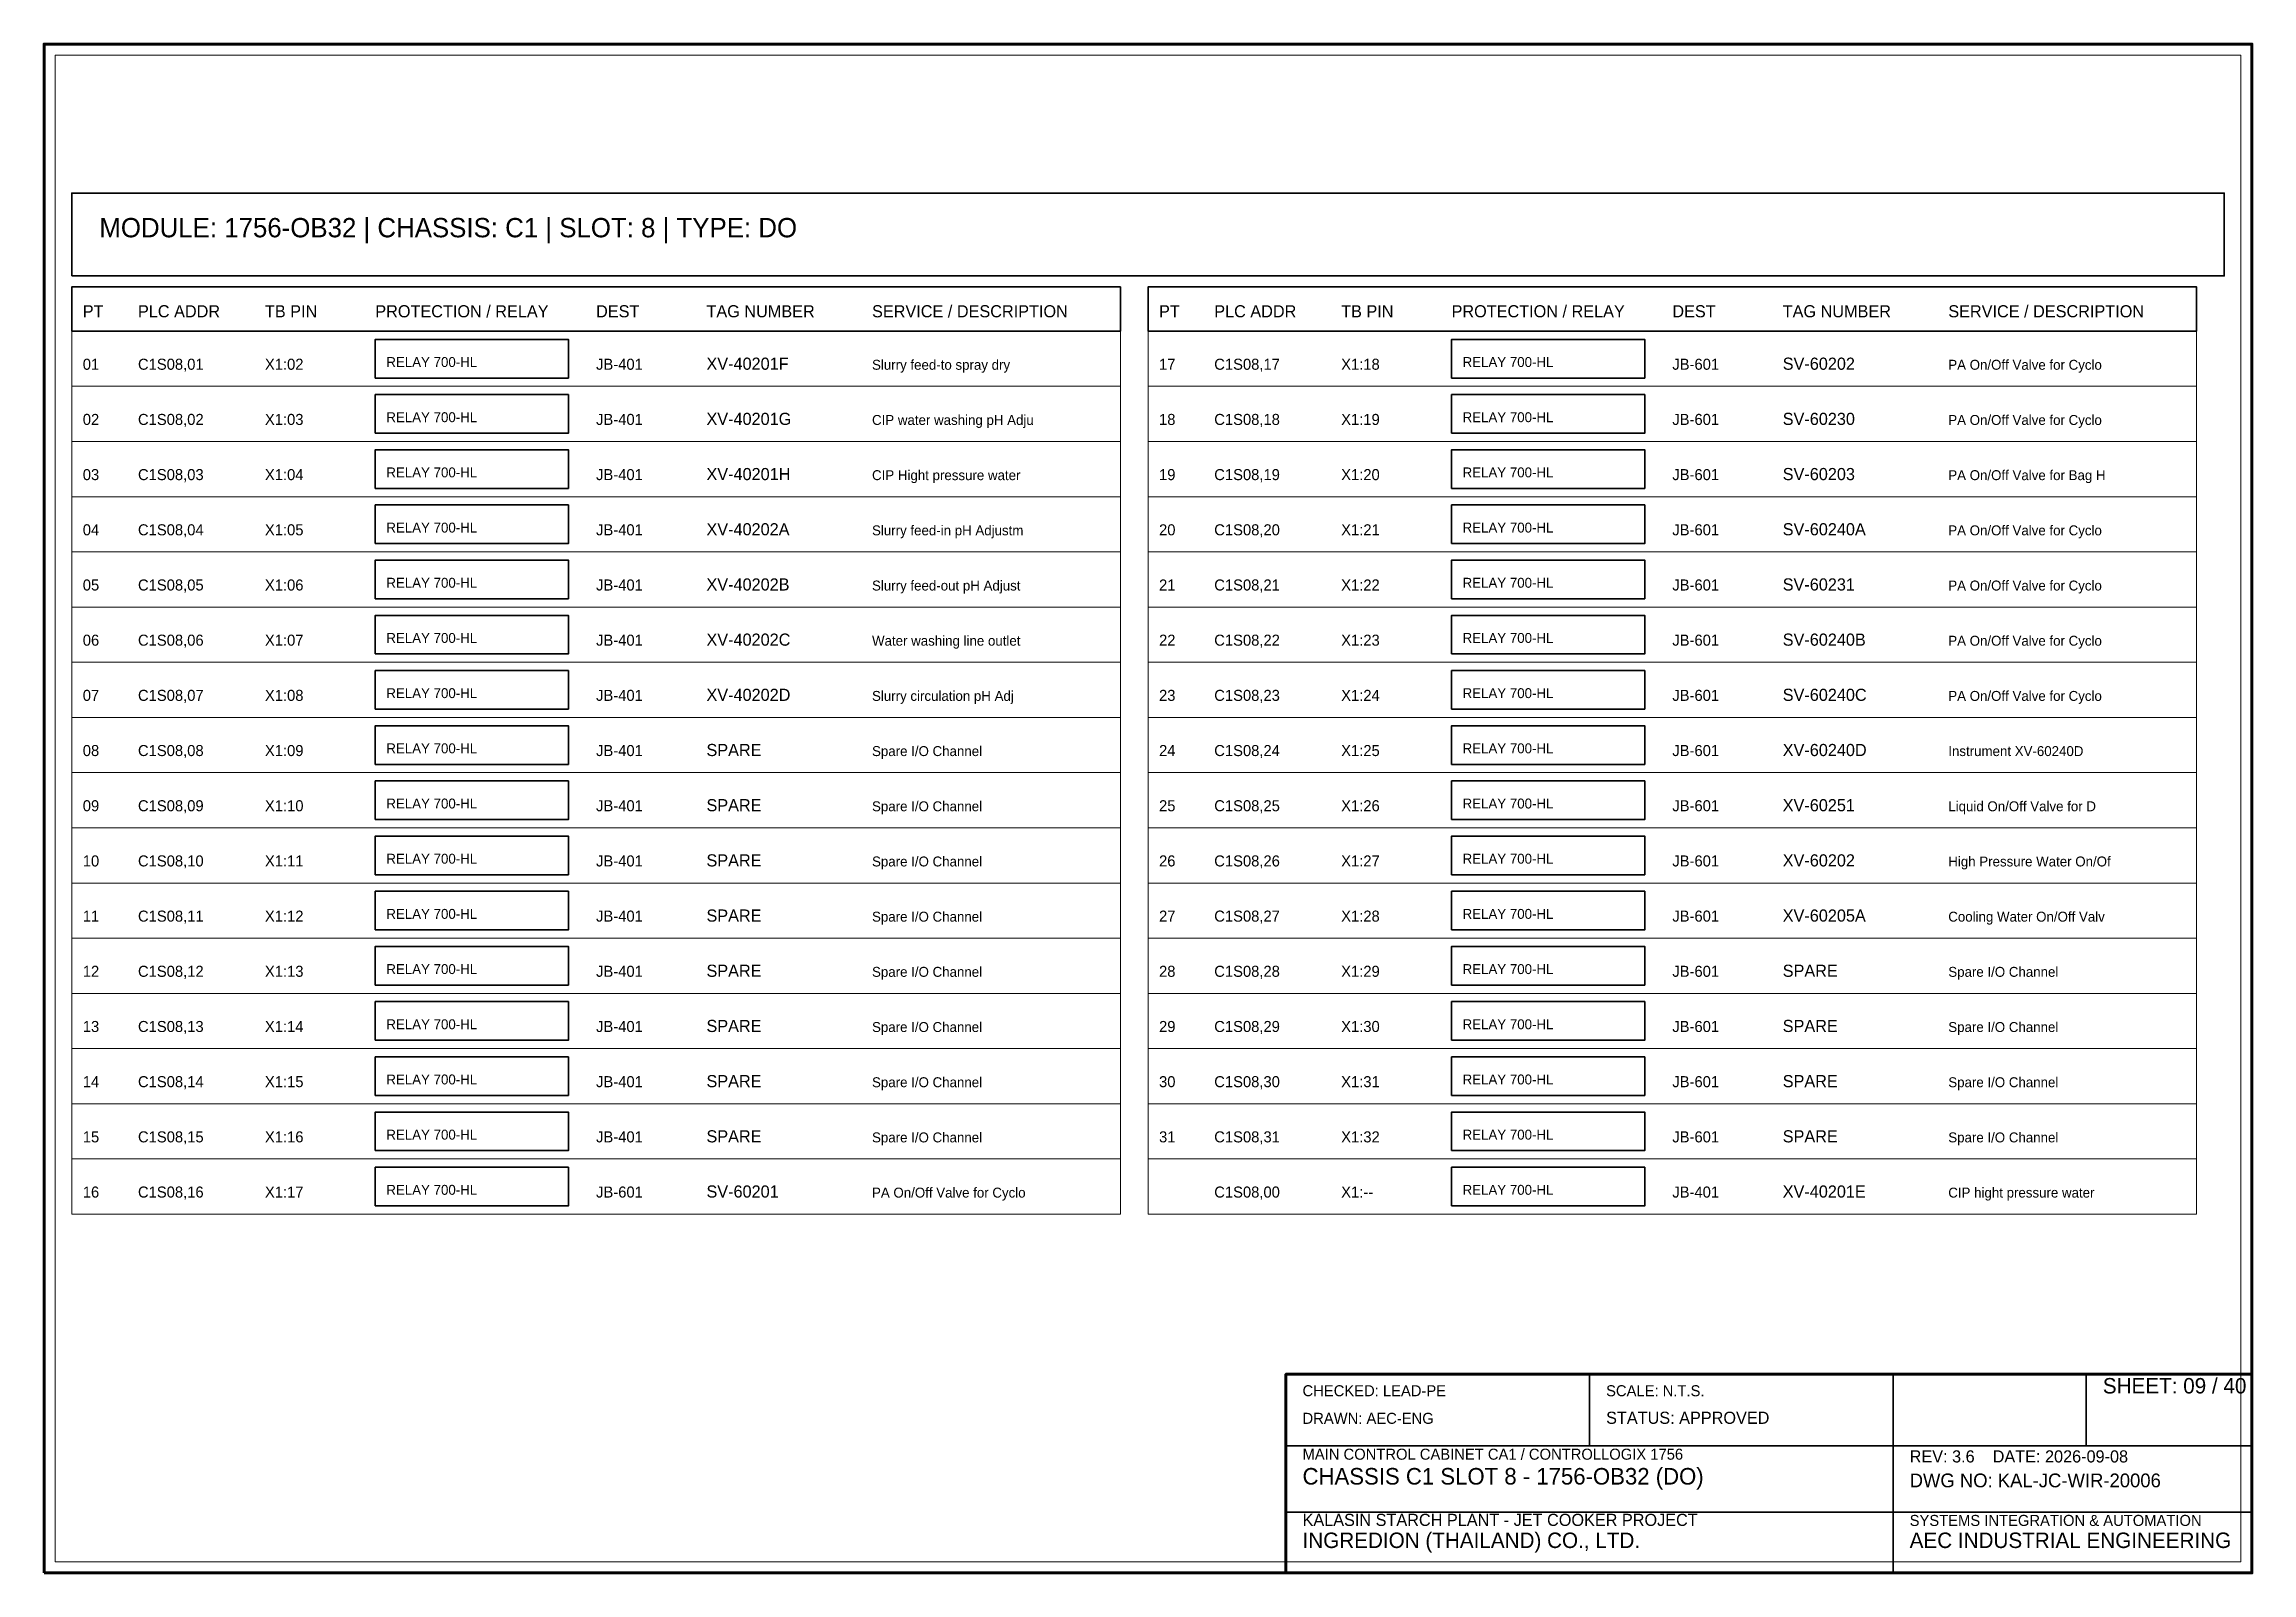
# Model space of a CAD drawing. Header units: millimetres. Extents: x 0 to 2200, y -2240 to 277.
# Drawn here: x 1350 to 1750, y -320 to -43 of the extents above; entities that cross this region are included whole.
import ezdxf

# ---------------------------------------------------------------- set-up
doc = ezdxf.new("R2010")
doc.units = ezdxf.units.MM
for name, color, linetype, lineweight in [('0_BORDER', 7, 'Continuous', 70), ('0_TITLE_BLOCK', 4, 'Continuous', 35), ('IE-CABLE', 6, 'Continuous', 25), ('IE-EQUIP', 2, 'Continuous', 35), ('NOTATIONS', 8, 'Continuous', 18), ('RELAYS', 30, 'Continuous', 35), ('TER', 3, 'Continuous', 35), ('TEXTS', 7, 'Continuous', 25)]:
    doc.layers.add(name, color=color, linetype=linetype, lineweight=lineweight)

msp = doc.modelspace()

# ---------------------------------------------------------------- texts
at = {"layer": '0_TITLE_BLOCK'}
for s, height, p in [('MODULE: 1756-OB32 | CHASSIS: C1 | SLOT: 8 | TYPE: DO', 3.5, (1360, -78)), ('PT', 2.2, (1357, -92.5)), ('PLC ADDR', 2.2, (1367, -92.5)), ('TB PIN', 2.2, (1390, -92.5)), ('PROTECTION / RELAY', 2.2, (1410, -92.5)), ('DEST', 2.2, (1450, -92.5)), ('TAG NUMBER', 2.2, (1470, -92.5)), ('SERVICE / DESCRIPTION', 2.2, (1500, -92.5)), ('PT', 2.2, (1552, -92.5)), ('PLC ADDR', 2.2, (1562, -92.5)), ('TB PIN', 2.2, (1585, -92.5)), ('PROTECTION / RELAY', 2.2, (1605, -92.5)), ('DEST', 2.2, (1645, -92.5)), ('TAG NUMBER', 2.2, (1665, -92.5)), ('SERVICE / DESCRIPTION', 2.2, (1695, -92.5)), ('SHEET: 09 / 40', 2.8, (1723, -287.5)), ('STATUS: APPROVED', 2.2, (1633, -293)), ('CHASSIS C1 SLOT 8 - 1756-OB32 (DO)', 3, (1578, -304)), ('INGREDION (THAILAND) CO., LTD.', 2.8, (1578, -315.5)), ('AEC INDUSTRIAL ENGINEERING', 2.8, (1688, -315.5))]:
    msp.add_text(s, height=height, dxfattribs=at).set_placement(p)
at = {"layer": 'IE-CABLE'}
for s, p in [('JB-401', (1450, -102)), ('JB-601', (1645, -102)), ('JB-401', (1450, -112)), ('JB-601', (1645, -112)), ('JB-401', (1450, -122)), ('JB-601', (1645, -122)), ('JB-401', (1450, -132)), ('JB-601', (1645, -132)), ('JB-401', (1450, -142)), ('JB-601', (1645, -142)), ('JB-401', (1450, -152)), ('JB-601', (1645, -152)), ('JB-401', (1450, -162)), ('JB-601', (1645, -162)), ('JB-401', (1450, -172)), ('JB-601', (1645, -172)), ('JB-401', (1450, -182)), ('JB-601', (1645, -182)), ('JB-401', (1450, -192)), ('JB-601', (1645, -192)), ('JB-401', (1450, -202)), ('JB-601', (1645, -202)), ('JB-401', (1450, -212)), ('JB-601', (1645, -212)), ('JB-401', (1450, -222)), ('JB-601', (1645, -222)), ('JB-401', (1450, -232)), ('JB-601', (1645, -232)), ('JB-401', (1450, -242)), ('JB-601', (1645, -242)), ('JB-601', (1450, -252)), ('JB-401', (1645, -252))]:
    msp.add_text(s, height=2, dxfattribs=at).set_placement(p)
at = {"layer": 'RELAYS'}
for p in [(1412, -101.5), (1607, -101.5), (1412, -111.5), (1607, -111.5), (1412, -121.5), (1607, -121.5), (1412, -131.5), (1607, -131.5), (1412, -141.5), (1607, -141.5), (1412, -151.5), (1607, -151.5), (1412, -161.5), (1607, -161.5), (1412, -171.5), (1607, -171.5), (1412, -181.5), (1607, -181.5), (1412, -191.5), (1607, -191.5), (1412, -201.5), (1607, -201.5), (1412, -211.5), (1607, -211.5), (1412, -221.5), (1607, -221.5), (1412, -231.5), (1607, -231.5), (1412, -241.5), (1607, -241.5), (1412, -251.5), (1607, -251.5)]:
    msp.add_text('RELAY 700-HL', height=1.8, dxfattribs=at).set_placement(p)
at = {"layer": 'TER'}
for s, p in [('X1:02', (1390, -102)), ('X1:18', (1585, -102)), ('X1:03', (1390, -112)), ('X1:19', (1585, -112)), ('X1:04', (1390, -122)), ('X1:20', (1585, -122)), ('X1:05', (1390, -132)), ('X1:21', (1585, -132)), ('X1:06', (1390, -142)), ('X1:22', (1585, -142)), ('X1:07', (1390, -152)), ('X1:23', (1585, -152)), ('X1:08', (1390, -162)), ('X1:24', (1585, -162)), ('X1:09', (1390, -172)), ('X1:25', (1585, -172)), ('X1:10', (1390, -182)), ('X1:26', (1585, -182)), ('X1:11', (1390, -192)), ('X1:27', (1585, -192)), ('X1:12', (1390, -202)), ('X1:28', (1585, -202)), ('X1:13', (1390, -212)), ('X1:29', (1585, -212)), ('X1:14', (1390, -222)), ('X1:30', (1585, -222)), ('X1:15', (1390, -232)), ('X1:31', (1585, -232)), ('X1:16', (1390, -242)), ('X1:32', (1585, -242)), ('X1:17', (1390, -252)), ('X1:--', (1585, -252))]:
    msp.add_text(s, height=2, dxfattribs=at).set_placement(p)
at = {"layer": 'TEXTS'}
for s, height, p in [('01', 2, (1357, -102)), ('C1S08,01', 2, (1367, -102)), ('XV-40201F', 2.2, (1470, -102)), ('17', 2, (1552, -102)), ('C1S08,17', 2, (1562, -102)), ('SV-60202', 2.2, (1665, -102)), ('Slurry feed-to spray dry ', 1.8, (1500, -102)), ('PA On/Off Valve for Cyclo', 1.8, (1695, -102)), ('02', 2, (1357, -112)), ('C1S08,02', 2, (1367, -112)), ('XV-40201G', 2.2, (1470, -112)), ('CIP water washing pH Adju', 1.8, (1500, -112)), ('18', 2, (1552, -112)), ('C1S08,18', 2, (1562, -112)), ('SV-60230', 2.2, (1665, -112)), ('PA On/Off Valve for Cyclo', 1.8, (1695, -112)), ('03', 2, (1357, -122)), ('C1S08,03', 2, (1367, -122)), ('XV-40201H', 2.2, (1470, -122)), ('19', 2, (1552, -122)), ('C1S08,19', 2, (1562, -122)), ('SV-60203', 2.2, (1665, -122)), ('CIP Hight pressure water ', 1.8, (1500, -122)), ('PA On/Off Valve for Bag H', 1.8, (1695, -122)), ('04', 2, (1357, -132)), ('C1S08,04', 2, (1367, -132)), ('XV-40202A', 2.2, (1470, -132)), ('Slurry feed-in pH Adjustm', 1.8, (1500, -132)), ('20', 2, (1552, -132)), ('C1S08,20', 2, (1562, -132)), ('SV-60240A', 2.2, (1665, -132)), ('PA On/Off Valve for Cyclo', 1.8, (1695, -132)), ('05', 2, (1357, -142)), ('C1S08,05', 2, (1367, -142)), ('XV-40202B', 2.2, (1470, -142)), ('21', 2, (1552, -142)), ('C1S08,21', 2, (1562, -142)), ('SV-60231', 2.2, (1665, -142)), ('Slurry feed-out pH Adjust', 1.8, (1500, -142)), ('PA On/Off Valve for Cyclo', 1.8, (1695, -142)), ('06', 2, (1357, -152)), ('C1S08,06', 2, (1367, -152)), ('XV-40202C', 2.2, (1470, -152)), ('Water washing line outlet', 1.8, (1500, -152)), ('22', 2, (1552, -152)), ('C1S08,22', 2, (1562, -152)), ('SV-60240B', 2.2, (1665, -152)), ('PA On/Off Valve for Cyclo', 1.8, (1695, -152)), ('07', 2, (1357, -162)), ('C1S08,07', 2, (1367, -162)), ('XV-40202D', 2.2, (1470, -162)), ('23', 2, (1552, -162)), ('C1S08,23', 2, (1562, -162)), ('SV-60240C', 2.2, (1665, -162)), ('Slurry circulation pH Adj', 1.8, (1500, -162)), ('PA On/Off Valve for Cyclo', 1.8, (1695, -162)), ('08', 2, (1357, -172)), ('C1S08,08', 2, (1367, -172)), ('SPARE', 2.2, (1470, -172)), ('Spare I/O Channel', 1.8, (1500, -172)), ('24', 2, (1552, -172)), ('C1S08,24', 2, (1562, -172)), ('XV-60240D', 2.2, (1665, -172)), ('Instrument XV-60240D', 1.8, (1695, -172)), ('09', 2, (1357, -182)), ('C1S08,09', 2, (1367, -182)), ('SPARE', 2.2, (1470, -182)), ('25', 2, (1552, -182)), ('C1S08,25', 2, (1562, -182)), ('XV-60251', 2.2, (1665, -182)), ('Spare I/O Channel', 1.8, (1500, -182)), ('Liquid On/Off Valve for D', 1.8, (1695, -182)), ('10', 2, (1357, -192)), ('C1S08,10', 2, (1367, -192)), ('SPARE', 2.2, (1470, -192)), ('Spare I/O Channel', 1.8, (1500, -192)), ('26', 2, (1552, -192)), ('C1S08,26', 2, (1562, -192)), ('XV-60202', 2.2, (1665, -192)), ('High Pressure Water On/Of', 1.8, (1695, -192)), ('11', 2, (1357, -202)), ('C1S08,11', 2, (1367, -202)), ('SPARE', 2.2, (1470, -202)), ('27', 2, (1552, -202)), ('C1S08,27', 2, (1562, -202)), ('XV-60205A', 2.2, (1665, -202)), ('Spare I/O Channel', 1.8, (1500, -202)), ('Cooling Water On/Off Valv', 1.8, (1695, -202)), ('12', 2, (1357, -212)), ('C1S08,12', 2, (1367, -212)), ('SPARE', 2.2, (1470, -212)), ('Spare I/O Channel', 1.8, (1500, -212)), ('28', 2, (1552, -212)), ('C1S08,28', 2, (1562, -212)), ('SPARE', 2.2, (1665, -212)), ('Spare I/O Channel', 1.8, (1695, -212)), ('13', 2, (1357, -222)), ('C1S08,13', 2, (1367, -222)), ('SPARE', 2.2, (1470, -222)), ('29', 2, (1552, -222)), ('C1S08,29', 2, (1562, -222)), ('SPARE', 2.2, (1665, -222)), ('Spare I/O Channel', 1.8, (1500, -222)), ('Spare I/O Channel', 1.8, (1695, -222)), ('14', 2, (1357, -232)), ('C1S08,14', 2, (1367, -232)), ('SPARE', 2.2, (1470, -232)), ('Spare I/O Channel', 1.8, (1500, -232)), ('30', 2, (1552, -232)), ('C1S08,30', 2, (1562, -232)), ('SPARE', 2.2, (1665, -232)), ('Spare I/O Channel', 1.8, (1695, -232)), ('15', 2, (1357, -242)), ('C1S08,15', 2, (1367, -242)), ('SPARE', 2.2, (1470, -242)), ('31', 2, (1552, -242)), ('C1S08,31', 2, (1562, -242)), ('SPARE', 2.2, (1665, -242)), ('Spare I/O Channel', 1.8, (1500, -242)), ('Spare I/O Channel', 1.8, (1695, -242)), ('16', 2, (1357, -252)), ('C1S08,16', 2, (1367, -252)), ('SV-60201', 2.2, (1470, -252)), ('PA On/Off Valve for Cyclo', 1.8, (1500, -252)), ('C1S08,00', 2, (1562, -252)), ('XV-40201E', 2.2, (1665, -252)), ('CIP hight pressure water ', 1.8, (1695, -252)), ('CHECKED: LEAD-PE', 2, (1578, -288)), ('SCALE: N.T.S.', 2, (1633, -288)), ('DRAWN: AEC-ENG', 2, (1578, -293)), ('MAIN CONTROL CABINET CA1 / CONTROLLOGIX 1756', 2, (1578, -299.5)), ('REV: 3.6    DATE: 2026-09-08', 2.2, (1688, -300)), ('DWG NO: KAL-JC-WIR-20006', 2.5, (1688, -304.5)), ('KALASIN STARCH PLANT - JET COOKER PROJECT', 2.2, (1578, -311.5)), ('SYSTEMS INTEGRATION & AUTOMATION', 2, (1688, -311.5))]:
    msp.add_text(s, height=height, dxfattribs=at).set_placement(p)

# ---------------------------------------------------------------- linework, layer by layer
at = {"layer": '0_BORDER'}
for points in [[(1350, -320), (1750, -320), (1750, -43), (1350, -43)], [(1575, -320), (1750, -320), (1750, -284), (1575, -284)]]:
    msp.add_lwpolyline(points, close=True, dxfattribs=at)
at = {"layer": '0_TITLE_BLOCK'}
for p, q in [((1630, -297), (1630, -284)), ((1685, -297), (1685, -284)), ((1720, -297), (1720, -284)), ((1575, -297), (1750, -297)), ((1685, -320), (1685, -297)), ((1575, -309), (1750, -309))]:
    msp.add_line(p, q, dxfattribs=at)
for points in [[(1355, -95), (1545, -95), (1545, -87), (1355, -87)], [(1550, -95), (1740, -95), (1740, -87), (1550, -87)]]:
    msp.add_lwpolyline(points, close=True, dxfattribs=at)
at = {"layer": 'IE-EQUIP'}
msp.add_lwpolyline([(1355, -85), (1745, -85), (1745, -70), (1355, -70)], close=True, dxfattribs=at)
at = {"layer": 'NOTATIONS'}
for points in [[(1352, -318), (1748, -318), (1748, -45), (1352, -45)], [(1355, -105), (1545, -105), (1545, -95), (1355, -95)], [(1550, -105), (1740, -105), (1740, -95), (1550, -95)], [(1355, -115), (1545, -115), (1545, -105), (1355, -105)], [(1550, -115), (1740, -115), (1740, -105), (1550, -105)], [(1355, -125), (1545, -125), (1545, -115), (1355, -115)], [(1550, -125), (1740, -125), (1740, -115), (1550, -115)], [(1355, -135), (1545, -135), (1545, -125), (1355, -125)], [(1550, -135), (1740, -135), (1740, -125), (1550, -125)], [(1355, -145), (1545, -145), (1545, -135), (1355, -135)], [(1550, -145), (1740, -145), (1740, -135), (1550, -135)], [(1355, -155), (1545, -155), (1545, -145), (1355, -145)], [(1550, -155), (1740, -155), (1740, -145), (1550, -145)], [(1355, -165), (1545, -165), (1545, -155), (1355, -155)], [(1550, -165), (1740, -165), (1740, -155), (1550, -155)], [(1355, -175), (1545, -175), (1545, -165), (1355, -165)], [(1550, -175), (1740, -175), (1740, -165), (1550, -165)], [(1355, -185), (1545, -185), (1545, -175), (1355, -175)], [(1550, -185), (1740, -185), (1740, -175), (1550, -175)], [(1355, -195), (1545, -195), (1545, -185), (1355, -185)], [(1550, -195), (1740, -195), (1740, -185), (1550, -185)], [(1355, -205), (1545, -205), (1545, -195), (1355, -195)], [(1550, -205), (1740, -205), (1740, -195), (1550, -195)], [(1355, -215), (1545, -215), (1545, -205), (1355, -205)], [(1550, -215), (1740, -215), (1740, -205), (1550, -205)], [(1355, -225), (1545, -225), (1545, -215), (1355, -215)], [(1550, -225), (1740, -225), (1740, -215), (1550, -215)], [(1355, -235), (1545, -235), (1545, -225), (1355, -225)], [(1550, -235), (1740, -235), (1740, -225), (1550, -225)], [(1355, -245), (1545, -245), (1545, -235), (1355, -235)], [(1550, -245), (1740, -245), (1740, -235), (1550, -235)], [(1355, -255), (1545, -255), (1545, -245), (1355, -245)], [(1550, -255), (1740, -255), (1740, -245), (1550, -245)]]:
    msp.add_lwpolyline(points, close=True, dxfattribs=at)
at = {"layer": 'RELAYS'}
for points in [[(1410, -103.5), (1445, -103.5), (1445, -96.5), (1410, -96.5)], [(1605, -103.5), (1640, -103.5), (1640, -96.5), (1605, -96.5)], [(1410, -113.5), (1445, -113.5), (1445, -106.5), (1410, -106.5)], [(1605, -113.5), (1640, -113.5), (1640, -106.5), (1605, -106.5)], [(1410, -123.5), (1445, -123.5), (1445, -116.5), (1410, -116.5)], [(1605, -123.5), (1640, -123.5), (1640, -116.5), (1605, -116.5)], [(1410, -133.5), (1445, -133.5), (1445, -126.5), (1410, -126.5)], [(1605, -133.5), (1640, -133.5), (1640, -126.5), (1605, -126.5)], [(1410, -143.5), (1445, -143.5), (1445, -136.5), (1410, -136.5)], [(1605, -143.5), (1640, -143.5), (1640, -136.5), (1605, -136.5)], [(1410, -153.5), (1445, -153.5), (1445, -146.5), (1410, -146.5)], [(1605, -153.5), (1640, -153.5), (1640, -146.5), (1605, -146.5)], [(1410, -163.5), (1445, -163.5), (1445, -156.5), (1410, -156.5)], [(1605, -163.5), (1640, -163.5), (1640, -156.5), (1605, -156.5)], [(1410, -173.5), (1445, -173.5), (1445, -166.5), (1410, -166.5)], [(1605, -173.5), (1640, -173.5), (1640, -166.5), (1605, -166.5)], [(1410, -183.5), (1445, -183.5), (1445, -176.5), (1410, -176.5)], [(1605, -183.5), (1640, -183.5), (1640, -176.5), (1605, -176.5)], [(1410, -193.5), (1445, -193.5), (1445, -186.5), (1410, -186.5)], [(1605, -193.5), (1640, -193.5), (1640, -186.5), (1605, -186.5)], [(1410, -203.5), (1445, -203.5), (1445, -196.5), (1410, -196.5)], [(1605, -203.5), (1640, -203.5), (1640, -196.5), (1605, -196.5)], [(1410, -213.5), (1445, -213.5), (1445, -206.5), (1410, -206.5)], [(1605, -213.5), (1640, -213.5), (1640, -206.5), (1605, -206.5)], [(1410, -223.5), (1445, -223.5), (1445, -216.5), (1410, -216.5)], [(1605, -223.5), (1640, -223.5), (1640, -216.5), (1605, -216.5)], [(1410, -233.5), (1445, -233.5), (1445, -226.5), (1410, -226.5)], [(1605, -233.5), (1640, -233.5), (1640, -226.5), (1605, -226.5)], [(1410, -243.5), (1445, -243.5), (1445, -236.5), (1410, -236.5)], [(1605, -243.5), (1640, -243.5), (1640, -236.5), (1605, -236.5)], [(1410, -253.5), (1445, -253.5), (1445, -246.5), (1410, -246.5)], [(1605, -253.5), (1640, -253.5), (1640, -246.5), (1605, -246.5)]]:
    msp.add_lwpolyline(points, close=True, dxfattribs=at)

msp.set_redraw_order([(e.dxf.handle, doc.entitydb.next_handle()) for e in msp.query("TEXT MTEXT ATTDEF DIMENSION ARC_DIMENSION")])  # texts and dimensions are drawn at this point

doc.saveas('drawing.dxf')
